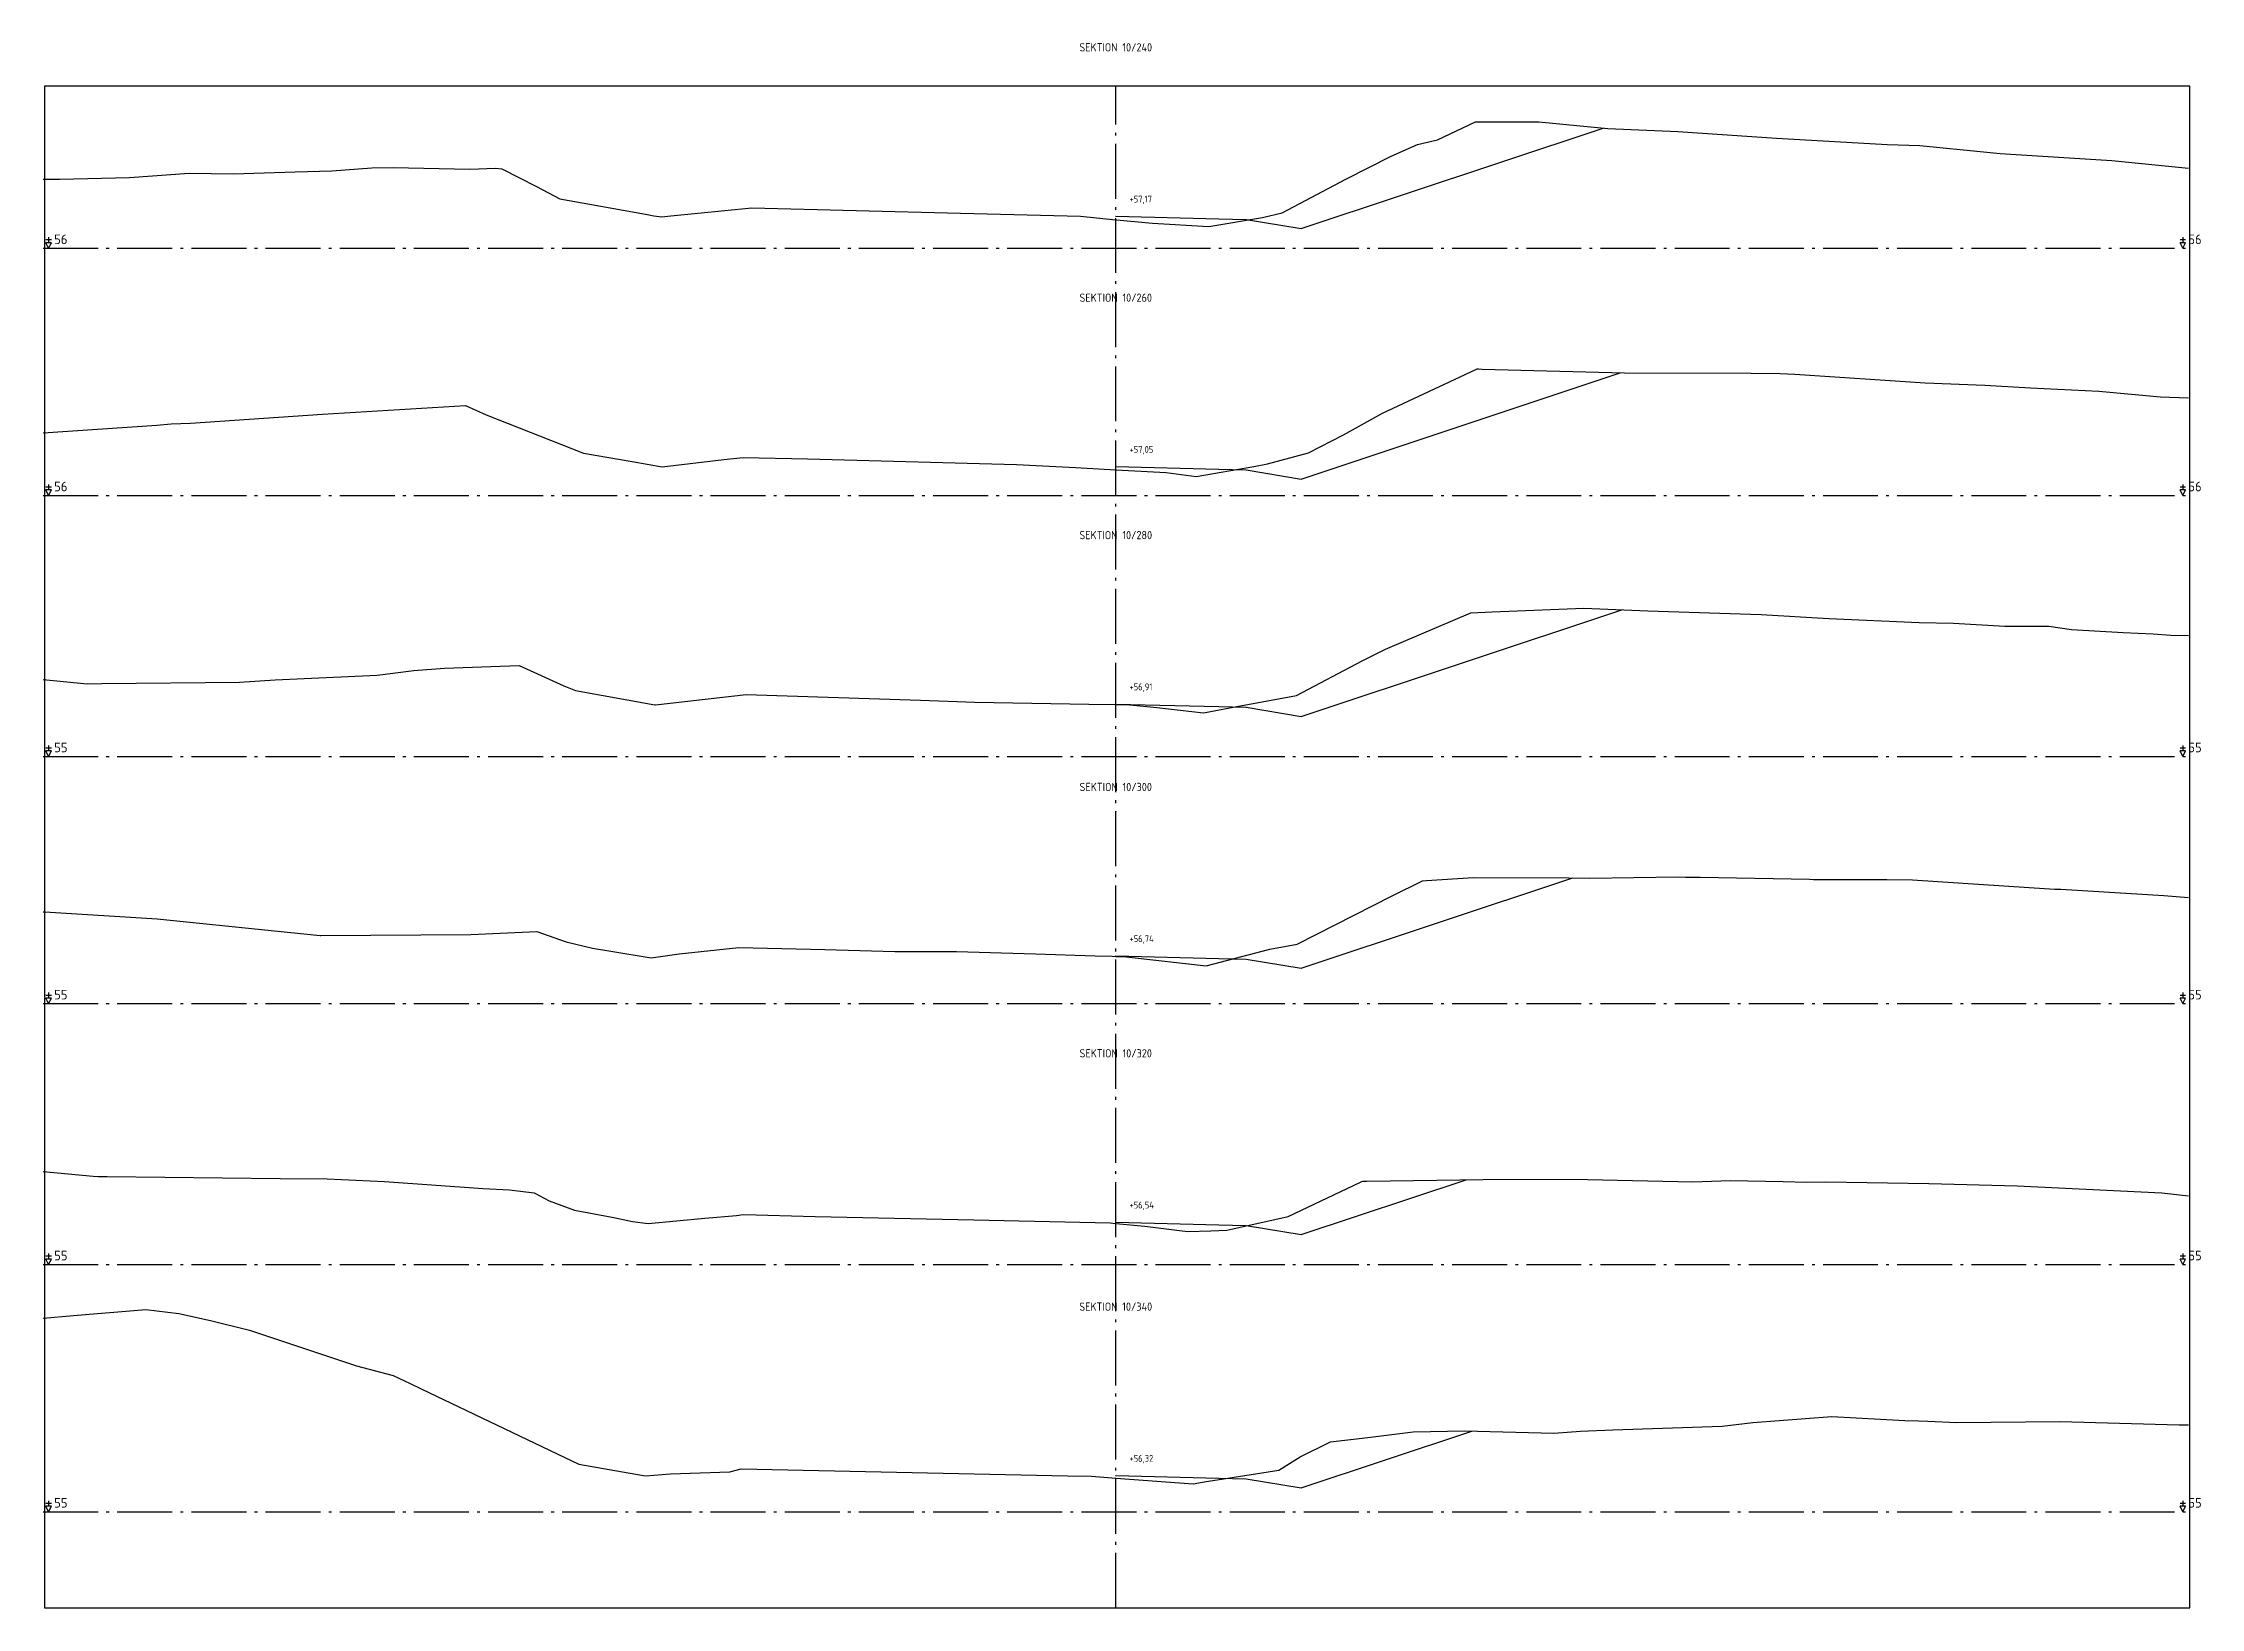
# Model space of a CAD drawing. Header units: metres. Extents: x 164066 to 165347, y 6228109 to 6230364.
# Drawn here: x 164839.1 to 164917.6, y 6229784.2 to 6229841.1 of the extents above; entities that cross this region are included whole.
import ezdxf
from ezdxf.enums import TextEntityAlignment as Align

# ---------------------------------------------------------------- set-up
doc = ezdxf.new("R2010")
doc.units = ezdxf.units.M
doc.header["$LTSCALE"] = 0.1
doc.linetypes.add('CENTRUMLINJE', pattern=[27, 20, -3, 1, -3])
for name, color, linetype in [('M-000', 7, 'Continuous'), ('M-372A', 3, 'Continuous'), ('M-374C', 6, 'Continuous'), ('M-378A', 7, 'CENTRUMLINJE'), ('M-378AT', 4, 'Continuous'), ('M-378B', 4, 'CENTRUMLINJE'), ('M-378BT', 4, 'Continuous'), ('T19202X', 4, 'Continuous')]:
    doc.layers.add(name, color=color, linetype=linetype)
doc.styles.add('ISO35', font='ISO3098', dxfattribs={"height": 3.5})
doc.styles.add('P_ISO_25', font='ISO', dxfattribs={"height": 2.5})
doc.styles.add('P_ISO_30', font='ISO', dxfattribs={"height": 3})

msp = doc.modelspace()

# ---------------------------------------------------------------- texts
at = {"layer": 'M-378AT', "style": 'ISO35'}
for s, p in [('56', (164839.484, 6229833.804)), ('56', (164917.184, 6229833.804)), ('56', (164839.484, 6229824.804)), ('56', (164917.184, 6229824.804)), ('55', (164839.484, 6229815.304)), ('55', (164917.184, 6229815.304)), ('55', (164839.484, 6229806.304)), ('55', (164917.184, 6229806.304)), ('55', (164839.484, 6229796.804)), ('55', (164917.184, 6229796.804)), ('55', (164839.484, 6229787.804)), ('55', (164917.184, 6229787.804))]:
    msp.add_text(s, height=0.35, dxfattribs=at).set_placement(p)
at = {"layer": 'M-378BT', "style": 'P_ISO_30'}
for s, p in [('SEKTION 10/240', (164878.134, 6229840.819)), ('SEKTION 10/260', (164878.134, 6229831.703)), ('SEKTION 10/280', (164878.134, 6229823.06)), ('SEKTION 10/300', (164878.134, 6229813.891)), ('SEKTION 10/320', (164878.134, 6229804.194)), ('SEKTION 10/340', (164878.134, 6229794.971))]:
    msp.add_text(s, height=0.3, dxfattribs=at).set_placement(p, align=Align.CENTER)
at = {"layer": 'M-378BT', "style": 'P_ISO_25'}
for s, p in [('+57,17', (164878.634, 6229835.319)), ('+57,05', (164878.634, 6229826.203)), ('+56,91', (164878.634, 6229817.56)), ('+56,74', (164878.634, 6229808.391)), ('+56,54', (164878.634, 6229798.694)), ('+56,32', (164878.634, 6229789.471))]:
    msp.add_text(s, height=0.25, dxfattribs=at).set_placement(p)

# ---------------------------------------------------------------- linework, layer by layer
at = {"layer": 'M-000'}
msp.add_lwpolyline([(164839.134, 6229784.154), (164917.234, 6229784.154), (164917.234, 6229839.554), (164839.134, 6229839.554), (164839.134, 6229784.154)], dxfattribs=at)
at = {"layer": 'M-372A', "color": 3, "linetype": 'Continuous'}
for points in [[(164839.084, 6229836.167), (164839.686, 6229836.173), (164842.226, 6229836.233), (164844.394, 6229836.383), (164845.998, 6229836.368), (164848.264, 6229836.432), (164849.593, 6229836.471), (164851.051, 6229836.576), (164851.83, 6229836.596), (164854.618, 6229836.533), (164855.551, 6229836.573), (164855.778, 6229836.543), (164857.046, 6229835.902), (164857.897, 6229835.457), (164861.01, 6229834.896), (164861.323, 6229834.831), (164861.607, 6229834.796), (164861.939, 6229834.828), (164864.88, 6229835.122), (164872.48, 6229834.927), (164876.855, 6229834.82), (164878.134, 6229834.689), (164878.162, 6229834.686), (164879.472, 6229834.565), (164881.529, 6229834.44), (164883.476, 6229834.773), (164884.193, 6229834.94), (164886.508, 6229836.168), (164888.166, 6229837.008), (164889.124, 6229837.436), (164889.845, 6229837.605), (164891.228, 6229838.254), (164893.543, 6229838.261), (164896.055, 6229838.01), (164898.601, 6229837.9), (164902.189, 6229837.667), (164906.225, 6229837.428), (164907.41, 6229837.389), (164909.842, 6229837.155), (164910.333, 6229837.104), (164914.399, 6229836.852), (164917.184, 6229836.571)], [(164839.084, 6229826.93), (164843.223, 6229827.213), (164843.744, 6229827.267), (164844.449, 6229827.29), (164849.253, 6229827.611), (164854.461, 6229827.924), (164855.217, 6229827.584), (164858.752, 6229826.196), (164860.534, 6229825.886), (164861.62, 6229825.701), (164863.865, 6229825.957), (164864.574, 6229826.041), (164866.914, 6229825.988), (164874.523, 6229825.782), (164876.674, 6229825.672), (164878.134, 6229825.59), (164879.97, 6229825.487), (164880.88, 6229825.365), (164881.064, 6229825.338), (164883.166, 6229825.712), (164883.659, 6229825.799), (164885.147, 6229826.204), (164886.428, 6229826.866), (164887.842, 6229827.648), (164891.242, 6229829.241), (164891.294, 6229829.259), (164891.341, 6229829.258), (164891.473, 6229829.253), (164896.655, 6229829.112), (164901.27, 6229829.107), (164902.329, 6229829.092), (164902.855, 6229829.072), (164907.602, 6229828.75), (164909.774, 6229828.673), (164911.439, 6229828.566), (164913.925, 6229828.455), (164916.17, 6229828.25), (164917.184, 6229828.206)], [(164839.084, 6229817.947), (164840.69, 6229817.794), (164841.222, 6229817.805), (164846.232, 6229817.853), (164847.534, 6229817.944), (164851.247, 6229818.112), (164852.575, 6229818.278), (164853.696, 6229818.367), (164856.42, 6229818.459), (164858.039, 6229817.728), (164858.462, 6229817.558), (164861.354, 6229817.031), (164861.364, 6229817.029), (164861.378, 6229817.031), (164864.677, 6229817.401), (164871.031, 6229817.196), (164873.003, 6229817.133), (164877.149, 6229817.058), (164878.134, 6229817.037), (164878.649, 6229817.026), (164879.635, 6229816.938), (164881.332, 6229816.739), (164882.539, 6229816.974), (164884.71, 6229817.369), (164887.107, 6229818.637), (164887.954, 6229819.054), (164891.066, 6229820.382), (164891.844, 6229820.412), (164895.173, 6229820.55), (164897.5, 6229820.456), (164901.63, 6229820.314), (164904.091, 6229820.168), (164907.379, 6229820.022), (164908.638, 6229820.003), (164910.502, 6229819.898), (164912.108, 6229819.89), (164912.933, 6229819.769), (164914.816, 6229819.669), (164915.907, 6229819.613), (164916.551, 6229819.572), (164917.184, 6229819.559)], [(164839.084, 6229809.494), (164839.11, 6229809.492), (164839.144, 6229809.489), (164843.239, 6229809.24), (164849.168, 6229808.637), (164849.173, 6229808.637), (164849.181, 6229808.636), (164849.19, 6229808.636), (164854.649, 6229808.673), (164857.058, 6229808.775), (164858.12, 6229808.404), (164859.079, 6229808.176), (164859.747, 6229808.058), (164861.226, 6229807.82), (164862.238, 6229807.961), (164864.411, 6229808.198), (164867.544, 6229808.118), (164870.087, 6229808.055), (164872.339, 6229808.052), (164875.215, 6229807.968), (164877.386, 6229807.89), (164878.001, 6229807.875), (164878.134, 6229807.872), (164878.412, 6229807.866), (164878.621, 6229807.841), (164881.426, 6229807.524), (164883.745, 6229808.129), (164884.734, 6229808.322), (164888.194, 6229810.076), (164889.3, 6229810.619), (164889.447, 6229810.637), (164891.158, 6229810.739), (164894.627, 6229810.737), (164895.386, 6229810.715), (164898.607, 6229810.77), (164898.871, 6229810.755), (164899.41, 6229810.751), (164903.391, 6229810.687), (164903.538, 6229810.676), (164906.208, 6229810.669), (164907.137, 6229810.662), (164912.135, 6229810.33), (164912.324, 6229810.324), (164912.537, 6229810.314), (164916.293, 6229810.09), (164917.184, 6229810.02)], [(164839.084, 6229800.042), (164840.907, 6229799.871), (164841.093, 6229799.862), (164841.285, 6229799.858), (164841.409, 6229799.856), (164847.716, 6229799.782), (164849.423, 6229799.772), (164851.513, 6229799.681), (164855.106, 6229799.425), (164856.057, 6229799.367), (164856.956, 6229799.266), (164857.501, 6229798.978), (164858.423, 6229798.631), (164859.856, 6229798.371), (164860.544, 6229798.225), (164861.105, 6229798.146), (164863.169, 6229798.346), (164864.331, 6229798.444), (164864.568, 6229798.473), (164865.048, 6229798.461), (164865.472, 6229798.449), (164867.187, 6229798.404), (164872.964, 6229798.28), (164877.927, 6229798.168), (164878.134, 6229798.149), (164879.192, 6229798.049), (164880.452, 6229797.89), (164880.755, 6229797.855), (164881.592, 6229797.881), (164882.177, 6229797.904), (164882.401, 6229797.957), (164884.409, 6229798.4), (164887.042, 6229799.656), (164887.093, 6229799.681), (164887.127, 6229799.688), (164887.28, 6229799.689), (164892.361, 6229799.763), (164895.306, 6229799.75), (164899.141, 6229799.666), (164900.499, 6229799.708), (164902.431, 6229799.675), (164903.29, 6229799.652), (164903.992, 6229799.664), (164907.73, 6229799.608), (164910.958, 6229799.521), (164916.221, 6229799.26), (164917.184, 6229799.153)], [(164839.084, 6229794.705), (164840.19, 6229794.798), (164842.828, 6229795.013), (164844.02, 6229794.875), (164845.171, 6229794.618), (164846.601, 6229794.264), (164850.487, 6229792.967), (164851.833, 6229792.617), (164852.448, 6229792.32), (164852.847, 6229792.126), (164857.799, 6229789.759), (164858.587, 6229789.381), (164860.377, 6229789.071), (164861.013, 6229788.96), (164861.926, 6229789.039), (164864.079, 6229789.109), (164864.5, 6229789.216), (164876.374, 6229788.965), (164877.252, 6229788.944), (164877.987, 6229788.89), (164878.134, 6229788.879), (164880.954, 6229788.667), (164881.427, 6229788.755), (164881.822, 6229788.817), (164884.077, 6229789.172), (164884.853, 6229789.649), (164885.957, 6229790.196), (164887.312, 6229790.362), (164888.96, 6229790.566), (164890.842, 6229790.593), (164894.088, 6229790.514), (164895.059, 6229790.586), (164896.234, 6229790.631), (164900.215, 6229790.773), (164901.325, 6229790.905), (164904.203, 6229791.125), (164906.868, 6229790.971), (164907.365, 6229790.96), (164907.702, 6229790.948), (164908.757, 6229790.903), (164912.501, 6229790.934), (164916.853, 6229790.814), (164917.184, 6229790.815)]]:
    msp.add_lwpolyline(points, dxfattribs=at)
at = {"layer": 'M-374C', "color": 6, "linetype": 'Continuous'}
for points in [[(164878.129, 6229834.82), (164878.13, 6229834.819), (164878.131, 6229834.819), (164878.132, 6229834.819), (164878.133, 6229834.819), (164878.134, 6229834.819), (164881.884, 6229834.726), (164882.384, 6229834.713), (164882.884, 6229834.701), (164884.884, 6229834.367), (164895.879, 6229838.028)], [(164878.129, 6229825.703), (164878.13, 6229825.703), (164878.131, 6229825.703), (164878.132, 6229825.703), (164878.133, 6229825.703), (164878.134, 6229825.703), (164881.884, 6229825.609), (164882.384, 6229825.597), (164882.884, 6229825.584), (164884.884, 6229825.25), (164896.495, 6229829.117)], [(164878.129, 6229817.06), (164878.13, 6229817.06), (164878.131, 6229817.06), (164878.132, 6229817.06), (164878.133, 6229817.06), (164878.134, 6229817.06), (164881.884, 6229816.966), (164882.384, 6229816.954), (164882.884, 6229816.941), (164884.884, 6229816.607), (164896.557, 6229820.494)], [(164878.129, 6229807.891), (164878.13, 6229807.89), (164878.131, 6229807.891), (164878.132, 6229807.891), (164878.133, 6229807.891), (164878.134, 6229807.891), (164881.884, 6229807.797), (164882.384, 6229807.784), (164882.884, 6229807.772), (164884.884, 6229807.438), (164894.779, 6229810.733)], [(164878.129, 6229798.194), (164878.13, 6229798.194), (164878.131, 6229798.194), (164878.132, 6229798.194), (164878.133, 6229798.194), (164878.134, 6229798.194), (164881.884, 6229798.101), (164882.384, 6229798.088), (164882.884, 6229798.076), (164884.884, 6229797.742), (164890.891, 6229799.742)], [(164878.129, 6229788.972), (164878.13, 6229788.971), (164878.131, 6229788.971), (164878.132, 6229788.971), (164878.133, 6229788.971), (164878.134, 6229788.971), (164881.884, 6229788.878), (164882.384, 6229788.865), (164882.884, 6229788.853), (164884.884, 6229788.519), (164891.096, 6229790.587)]]:
    msp.add_lwpolyline(points, dxfattribs=at)
at = {"layer": 'M-378A'}
for p, q in [((164839.084, 6229833.654), (164917.184, 6229833.654)), ((164839.084, 6229824.654), (164917.184, 6229824.654)), ((164839.084, 6229815.154), (164917.184, 6229815.154)), ((164839.084, 6229806.154), (164917.184, 6229806.154)), ((164839.084, 6229796.654), (164917.184, 6229796.654)), ((164839.084, 6229787.654), (164917.184, 6229787.654))]:
    msp.add_line(p, q, dxfattribs=at)
at = {"layer": 'M-378AT'}
for p, q in [((164839.384, 6229833.954), (164839.184, 6229833.954)), ((164839.284, 6229833.654), (164839.184, 6229833.854)), ((164839.384, 6229833.854), (164839.184, 6229833.854)), ((164839.284, 6229834.054), (164839.284, 6229833.854)), ((164839.284, 6229833.654), (164839.384, 6229833.854)), ((164917.084, 6229833.954), (164916.884, 6229833.954)), ((164916.984, 6229833.654), (164916.884, 6229833.854)), ((164917.084, 6229833.854), (164916.884, 6229833.854)), ((164916.984, 6229834.054), (164916.984, 6229833.854)), ((164916.984, 6229833.654), (164917.084, 6229833.854)), ((164839.384, 6229824.954), (164839.184, 6229824.954)), ((164839.284, 6229825.054), (164839.284, 6229824.854)), ((164917.084, 6229824.954), (164916.884, 6229824.954)), ((164916.984, 6229825.054), (164916.984, 6229824.854)), ((164839.284, 6229824.654), (164839.184, 6229824.854)), ((164839.384, 6229824.854), (164839.184, 6229824.854)), ((164839.284, 6229824.654), (164839.384, 6229824.854)), ((164916.984, 6229824.654), (164916.884, 6229824.854)), ((164917.084, 6229824.854), (164916.884, 6229824.854)), ((164916.984, 6229824.654), (164917.084, 6229824.854)), ((164839.384, 6229815.454), (164839.184, 6229815.454)), ((164839.284, 6229815.554), (164839.284, 6229815.354)), ((164917.084, 6229815.454), (164916.884, 6229815.454)), ((164916.984, 6229815.554), (164916.984, 6229815.354)), ((164839.284, 6229815.154), (164839.184, 6229815.354)), ((164839.384, 6229815.354), (164839.184, 6229815.354)), ((164839.284, 6229815.154), (164839.384, 6229815.354)), ((164916.984, 6229815.154), (164916.884, 6229815.354)), ((164917.084, 6229815.354), (164916.884, 6229815.354)), ((164916.984, 6229815.154), (164917.084, 6229815.354)), ((164839.384, 6229806.454), (164839.184, 6229806.454)), ((164839.284, 6229806.154), (164839.184, 6229806.354)), ((164839.384, 6229806.354), (164839.184, 6229806.354)), ((164839.284, 6229806.554), (164839.284, 6229806.354)), ((164839.284, 6229806.154), (164839.384, 6229806.354)), ((164917.084, 6229806.454), (164916.884, 6229806.454)), ((164916.984, 6229806.154), (164916.884, 6229806.354)), ((164917.084, 6229806.354), (164916.884, 6229806.354)), ((164916.984, 6229806.554), (164916.984, 6229806.354)), ((164916.984, 6229806.154), (164917.084, 6229806.354)), ((164839.384, 6229796.954), (164839.184, 6229796.954)), ((164839.284, 6229796.654), (164839.184, 6229796.854)), ((164839.384, 6229796.854), (164839.184, 6229796.854)), ((164839.284, 6229797.054), (164839.284, 6229796.854)), ((164839.284, 6229796.654), (164839.384, 6229796.854)), ((164917.084, 6229796.954), (164916.884, 6229796.954)), ((164916.984, 6229796.654), (164916.884, 6229796.854)), ((164917.084, 6229796.854), (164916.884, 6229796.854)), ((164916.984, 6229797.054), (164916.984, 6229796.854)), ((164916.984, 6229796.654), (164917.084, 6229796.854)), ((164839.384, 6229787.954), (164839.184, 6229787.954)), ((164839.284, 6229788.054), (164839.284, 6229787.854)), ((164917.084, 6229787.954), (164916.884, 6229787.954)), ((164916.984, 6229788.054), (164916.984, 6229787.854)), ((164839.284, 6229787.654), (164839.184, 6229787.854)), ((164839.384, 6229787.854), (164839.184, 6229787.854)), ((164839.284, 6229787.654), (164839.384, 6229787.854)), ((164916.984, 6229787.654), (164916.884, 6229787.854)), ((164917.084, 6229787.854), (164916.884, 6229787.854)), ((164916.984, 6229787.654), (164917.084, 6229787.854))]:
    msp.add_line(p, q, dxfattribs=at)
at = {"layer": 'M-378B', "linetype": 'CENTRUMLINJE'}
msp.add_line((164878.134, 6229784.154), (164878.134, 6229839.554), dxfattribs=at)
at = {"layer": 'T19202X'}
for centre in [(164878.134, 6229831.654), (164878.134, 6229822.154), (164878.134, 6229813.154), (164878.134, 6229804.654), (164878.134, 6229796.654), (164878.134, 6229787.654)]:
    msp.add_circle(centre, 0.001, dxfattribs=at)

msp.set_redraw_order([(e.dxf.handle, doc.entitydb.next_handle()) for e in msp.query("TEXT MTEXT ATTDEF DIMENSION ARC_DIMENSION")])  # texts and dimensions are drawn at this point

doc.saveas('drawing.dxf')
